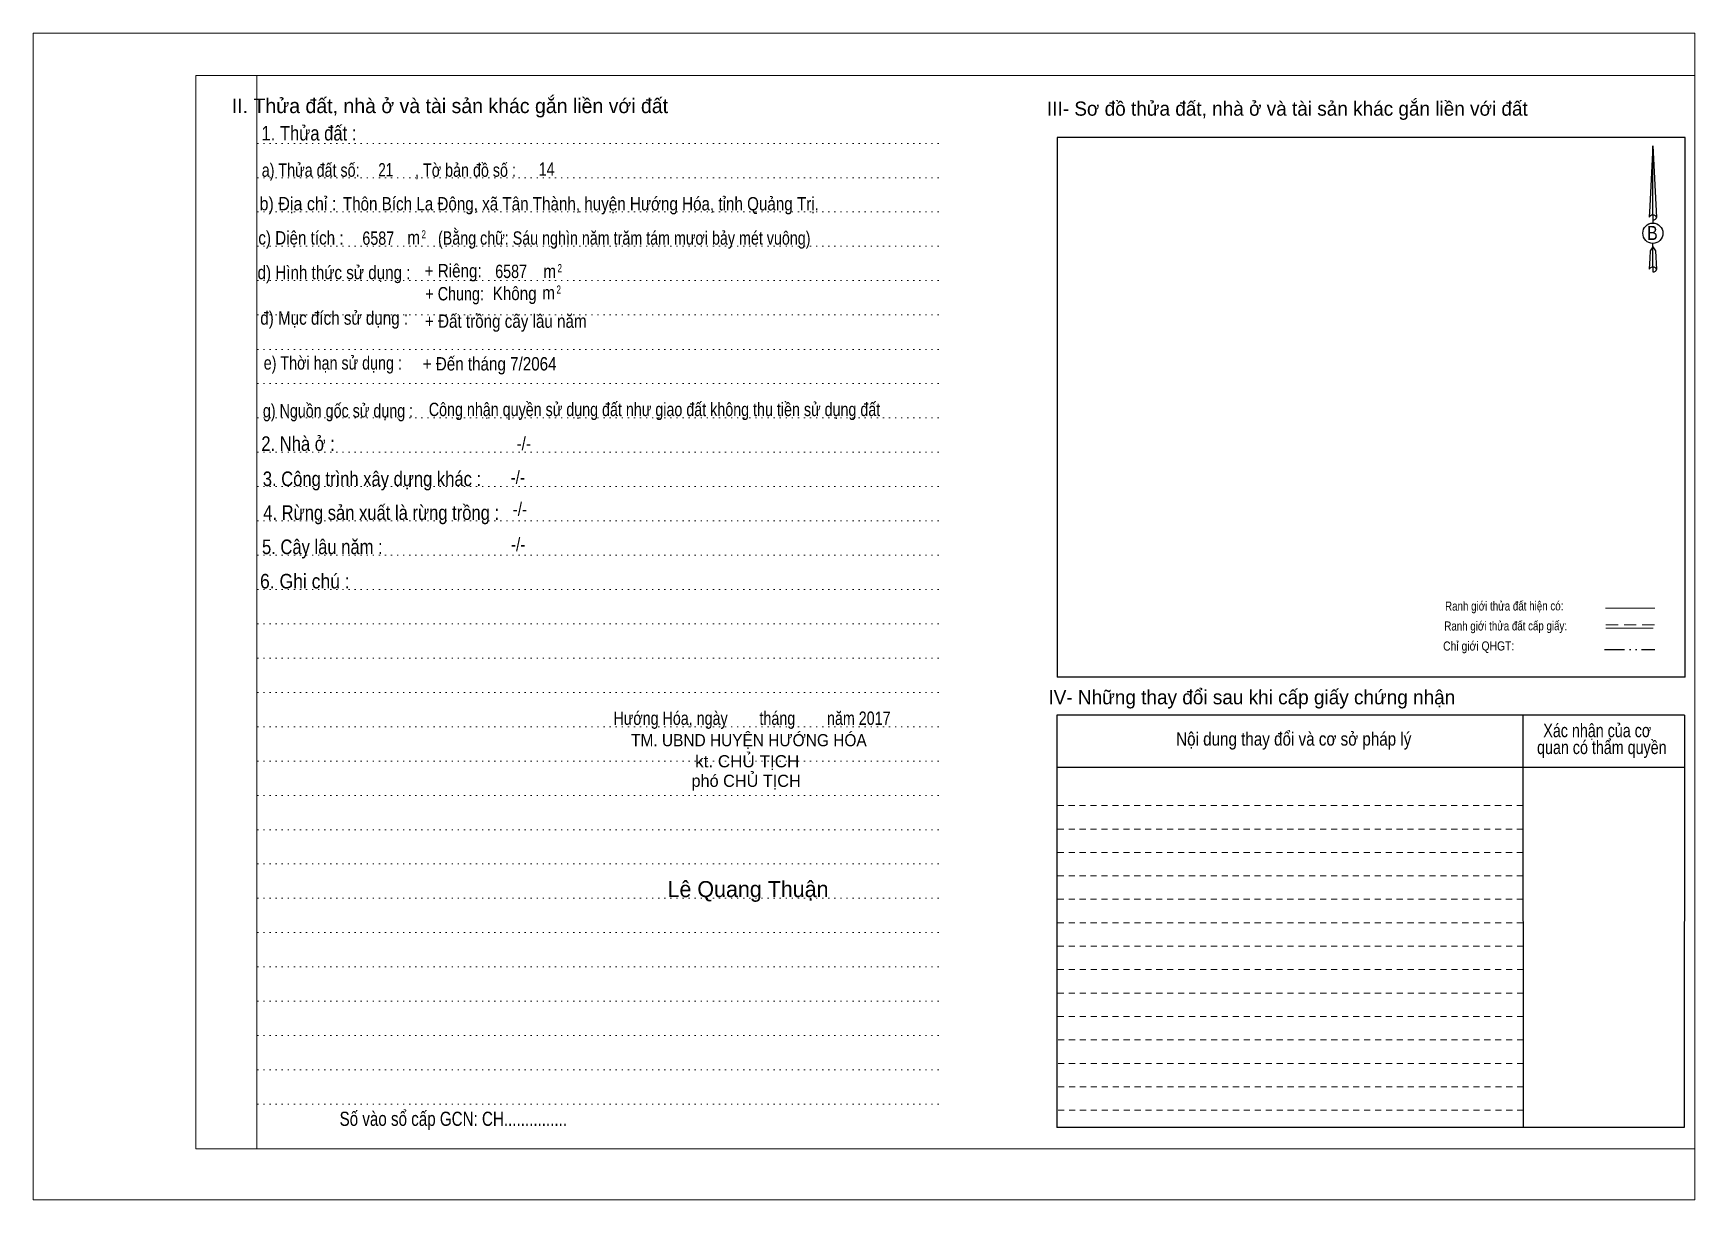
# Model space of a CAD drawing. Header units: metres. Extents: x 539170 to 542022, y 1835043 to 1836006.
# Drawn here: x 540029 to 540850, y 1835413 to 1835989 of the extents above; entities that cross this region are included whole.
import ezdxf
from ezdxf.enums import TextEntityAlignment as Align

# ---------------------------------------------------------------- set-up
doc = ezdxf.new("R2010")
doc.units = ezdxf.units.M
doc.header["$LTSCALE"] = 2
for name, pattern in [('DASH_DOUBLE_DOT', [9.2, 5, -1.2, 0.3, -1.2, 0.3, -1.2]), ('DOTTED', [1.5, 0.3, -1.2]), ('MEDIUM_DASHED', [4.5, 3, -1.5]), ('SHORT_DASHED', [2.7, 1.5, -1.2])]:
    doc.linetypes.add(name, pattern=pattern)
for name, color, linetype, lineweight in [('1', 7, 'DOTTED', 13), ('2', 7, 'SHORT_DASHED', 13), ('28', 7, 'Continuous', 25), ('5', 7, 'Continuous', 13), ('63', 7, 'Continuous', 13)]:
    doc.layers.add(name, color=color, linetype=linetype, lineweight=lineweight)
for name, color, linetype in [('18', 7, 'Continuous'), ('3', 7, 'Continuous'), ('4', 7, 'Continuous')]:
    doc.layers.add(name, color=color, linetype=linetype)

msp = doc.modelspace()

# ---------------------------------------------------------------- texts
at = {"layer": '18'}
for s, height, p in [('II. Thửa đất, nhà ở và tài sản khác gắn liền với đất', 7.201, (540235.195, 1835949.4)), ('phó CHỦ TỊCH', 6, (540381.515, 1835616.72)), ('Lê Quang Thuận', 7.92, (540382.465, 1835562.28))]:
    msp.add_text(s, height=height, dxfattribs=at).set_placement(p, align=Align.CENTER)
for s, height, width, p in [('1. Thửa đất :', 7.201, 0.85, (540165.545, 1835935.88)), ('a) Thửa đất số:              , Tờ bản đồ số : ', 6.601, 0.8, (540205.985, 1835917.96)), ('14', 6.6, 0.8, (540282.975, 1835918.44)), ('b) Địa chỉ : ', 6.601, 0.9, (540161.23, 1835901.4)), (' Thôn Bích La Đông, xã Tân Thành, huyện Hướng Hóa, tỉnh Quảng Trị.', 6.6, 0.85, (540298.84, 1835901.36)), ('c) Diện tích :                                                   ', 6.601, 0.85, (540214.77, 1835884.52)), ('2', 4, 0.75, (540222.255, 1835887.56)), ('(Bằng chữ: Sáu nghìn năm trăm tám mươi bảy mét vuông)', 6.6, 0.8, (540321.31, 1835884.44)), ('6587', 6.6, 0.8, (540199.79, 1835884.36)), (' m', 6.601, 0.85, (540216.265, 1835884.68)), ('+ Riêng: ', 6.601, 0.85, (540237.855, 1835868.28)), ('d) Hình thức sử dụng :', 6.601, 0.85, (540177.935, 1835867.4)), ('6587', 6.6, 0.8, (540265.43, 1835867.96)), (' m', 6.601, 0.85, (540283.465, 1835867.96)), ('2', 4, 0.75, (540289.455, 1835870.84)), ('       + Chung:', 6.601, 0.8, (540230.655, 1835856.92)), ('Không', 6.601, 0.85, (540267.175, 1835857.08)), (' m', 6.601, 0.85, (540282.905, 1835857.4)), ('2', 4, 0.75, (540288.935, 1835860.28)), ('đ) Mục đích sử dụng :', 6.601, 0.85, (540178.02, 1835844.92)), ('e) Thời hạn sử dụng :', 6.601, 0.8, (540177.345, 1835822.76)), ('+ Đến tháng 7/2064', 6.6, 0.85, (540254.815, 1835822.32)), ('g) Nguồn gốc sử dụng :', 6.601, 0.8, (540179.9, 1835799.16)), ('2. Nhà ở :', 7.201, 0.85, (540160.185, 1835782.6)), ('3. Công trình xây dựng khác :', 7.201, 0.85, (540196.68, 1835765.24)), ('4. Rừng sản xuất là rừng trồng :', 7.201, 0.85, (540201.225, 1835748.52)), ('5. Cây lâu năm :', 7.201, 0.85, (540172.17, 1835731.64)), ('6. Ghi chú :', 7.201, 0.9, (540163.545, 1835714.68)), ('Hướng Hóa, ngày        tháng        năm 2017', 6.6, 0.8, (540384.41, 1835647.32)), ('TM. UBND HUYỆN HƯỚNG HÓA', 6, 0.95, (540382.895, 1835636.76)), ('kt. CHỦ TỊCH', 6, 1.05, (540382.06, 1835626.36)), ('Số vào sổ cấp GCN: CH...............', 7, 0.8, (540236.87, 1835449.32))]:
    msp.add_text(s, height=height, dxfattribs=dict(at, width=width)).set_placement(p, align=Align.CENTER)
at = {"layer": '28'}
for s, height, width, p in [('B', 6.912, 0.85, (540829.22, 1835886.76)), ('-/-', 6.601, 0.85, (540271.665, 1835783)), ('-/-', 6.601, 0.85, (540268.705, 1835766.28)), ('-/-', 6.601, 0.85, (540269.745, 1835750.52)), ('-/-', 6.601, 0.85, (540268.905, 1835733.16)), ('Xác nhận của cơ', 6.601, 0.8, (540801.985, 1835641.24)), ('Nội dung thay đổi và cơ sở pháp lý', 6.601, 0.85, (540652.04, 1835637.08)), (' quan có thẩm quyền', 6.601, 0.8, (540803.255, 1835632.92))]:
    msp.add_text(s, height=height, dxfattribs=dict(at, width=width)).set_placement(p, align=Align.CENTER)
at = {"layer": '28', "width": 0.8}
msp.add_text('Ranh giới thửa đất hiện có:', height=4.513, rotation=0.135, dxfattribs=at).set_placement((540756.025, 1835703.79), align=Align.CENTER)
at = {"layer": '28'}
msp.add_text('IV- Những thay đổi sau khi cấp giấy chứng nhận', height=7.001, dxfattribs=at).set_placement((540631.34, 1835657.48), align=Align.CENTER)
at = {"layer": '3'}
for s, width, p in [('+ Đất trồng cây lâu năm', 0.85, (540262.795, 1835843.4)), ('Công nhận quyền sử dụng đất như giao đất không thu tiền sử dụng đất', 0.8, (540336.26, 1835799.8))]:
    msp.add_text(s, height=6.6, dxfattribs=dict(at, width=width)).set_placement(p, align=Align.CENTER)
at = {"layer": '4', "width": 0.75}
msp.add_text('21', height=6.6, dxfattribs=at).set_placement((540203.49, 1835918.12), align=Align.CENTER)
at = {"layer": '63'}
msp.add_text('III- Sơ đồ thửa đất, nhà ở và tài sản khác gắn liền với đất', height=7.001, dxfattribs=at).set_placement((540648.89, 1835948.12), align=Align.CENTER)
for s, width, p in [('Ranh giới thửa đất cấp giấy:', 0.8, (540756.755, 1835693.953)), ('Chỉ giới QHGT:', 0.85, (540743.415, 1835684.042))]:
    msp.add_text(s, height=4.493, rotation=0.135, dxfattribs=dict(at, width=width)).set_placement(p, align=Align.CENTER)

# ---------------------------------------------------------------- linework, layer by layer
at = {"layer": '1', "linetype": 'Continuous'}
for p, q in [((540109.75, 1835968.04), (540850.15, 1835968.04)), ((540109.75, 1835968.04), (540109.75, 1835438.04)), ((540850.15, 1835968.04), (540850.15, 1835433.64)), ((540109.75, 1835438.04), (540850.15, 1835438.04))]:
    msp.add_line(p, q, dxfattribs=at)
at = {"layer": '1'}
for p, q in [((540139.75, 1835968.04), (540139.75, 1835438.04)), ((540140.07, 1835934.44), (540478.23, 1835934.44)), ((540140.07, 1835917.48), (540478.23, 1835917.48)), ((540140.07, 1835900.6), (540478.23, 1835900.6)), ((540140.07, 1835883.64), (540478.23, 1835883.64)), ((540140.07, 1835866.68), (540478.23, 1835866.68)), ((540140.07, 1835849.72), (540478.23, 1835849.72)), ((540140.07, 1835832.76), (540478.23, 1835832.76)), ((540140.07, 1835815.88), (540478.23, 1835815.88)), ((540140.07, 1835798.92), (540478.23, 1835798.92)), ((540140.07, 1835781.96), (540478.23, 1835781.96)), ((540140.07, 1835765), (540478.23, 1835765)), ((540140.07, 1835748.12), (540478.23, 1835748.12)), ((540140.07, 1835731.16), (540478.23, 1835731.16)), ((540140.07, 1835714.2), (540478.23, 1835714.2)), ((540140.07, 1835697.24), (540478.23, 1835697.24)), ((540140.07, 1835680.28), (540478.23, 1835680.28)), ((540140.07, 1835663.32), (540478.23, 1835663.32)), ((540140.07, 1835646.44), (540478.23, 1835646.44)), ((540140.07, 1835629.48), (540478.23, 1835629.48)), ((540140.07, 1835612.52), (540478.23, 1835612.52)), ((540140.07, 1835595.56), (540478.23, 1835595.56)), ((540140.07, 1835578.68), (540478.23, 1835578.68)), ((540140.07, 1835561.72), (540478.23, 1835561.72)), ((540140.07, 1835544.76), (540478.23, 1835544.76)), ((540140.07, 1835527.8), (540478.23, 1835527.8)), ((540140.07, 1835510.84), (540478.23, 1835510.84)), ((540140.07, 1835493.96), (540478.23, 1835493.96)), ((540140.07, 1835477), (540478.23, 1835477)), ((540140.07, 1835460.04), (540478.23, 1835460.04))]:
    msp.add_line(p, q, dxfattribs=at)
at = {"layer": '1', "linetype": 'Continuous'}
for points in [[(540029.35, 1835412.84), (540850.15, 1835412.84), (540850.15, 1835988.84), (540029.35, 1835988.84)], [(540139.75, 1835968.04), (540850.15, 1835968.04), (540850.15, 1835438.04), (540139.75, 1835438.04)]]:
    msp.add_lwpolyline(points, close=True, dxfattribs=at)
at = {"layer": '2'}
for p, q in [((540765.27, 1835595.88), (540534.95, 1835595.88)), ((540765.27, 1835584.36), (540534.95, 1835584.36)), ((540765.27, 1835572.76), (540534.95, 1835572.76)), ((540765.27, 1835561.24), (540534.95, 1835561.24)), ((540765.31, 1835549.64), (540534.95, 1835549.64)), ((540765.35, 1835538.04), (540534.95, 1835538.04)), ((540765.35, 1835526.52), (540534.95, 1835526.52)), ((540765.35, 1835514.92), (540534.95, 1835514.92)), ((540765.35, 1835503.32), (540534.95, 1835503.32)), ((540765.39, 1835491.8), (540534.95, 1835491.8)), ((540765.39, 1835480.2), (540534.95, 1835480.2)), ((540765.43, 1835468.68), (540534.95, 1835468.68)), ((540765.43, 1835457.08), (540534.95, 1835457.08))]:
    msp.add_line(p, q, dxfattribs=at)
at = {"layer": '28'}
for p, q in [((540845.35, 1835937.4), (540535.23, 1835937.4)), ((540829.39, 1835933.24), (540831.27, 1835897.88)), ((540829.39, 1835933.24), (540831.27, 1835897.88)), ((540829.39, 1835933.24), (540831.27, 1835897.88)), ((540827.87, 1835903.4), (540827.59, 1835897.96)), ((540829.39, 1835899.08), (540829.39, 1835897.72)), ((540829.39, 1835897.72), (540829.39, 1835896.68)), ((540829.39, 1835896.68), (540829.39, 1835895.32)), ((540829.39, 1835896.68), (540829.39, 1835895.32)), ((540829.39, 1835896.68), (540829.39, 1835895.32)), ((540831.27, 1835897.88), (540831.27, 1835897.96)), ((540829.39, 1835883.4), (540829.39, 1835885)), ((540829.39, 1835883.4), (540829.39, 1835885)), ((540829.39, 1835883.4), (540829.39, 1835885)), ((540829.39, 1835883.4), (540830.79, 1835881.48)), ((540829.39, 1835883.4), (540830.79, 1835881.48)), ((540829.39, 1835883.4), (540830.79, 1835881.48)), ((540830.79, 1835881.48), (540831.27, 1835872.2)), ((540830.79, 1835881.48), (540831.27, 1835872.2)), ((540830.79, 1835881.48), (540831.27, 1835872.2)), ((540829.39, 1835873.4), (540829.39, 1835872.04)), ((540829.39, 1835872.04), (540829.39, 1835871)), ((540831.27, 1835872.2), (540831.27, 1835872.28)), ((540765.27, 1835652.04), (540765.43, 1835448.52)), ((540845.03, 1835652.04), (540844.87, 1835448.52)), ((540844.99, 1835626.2), (540534.95, 1835626.2)), ((540844.87, 1835448.52), (540534.95, 1835448.52))]:
    msp.add_line(p, q, dxfattribs=at)
at = {"layer": '28', "lineweight": 13}
msp.add_line((540806.07, 1835704.92), (540830.43, 1835704.92), dxfattribs=at)
at = {"layer": '28', "linetype": 'MEDIUM_DASHED', "lineweight": 13}
msp.add_line((540806.23, 1835696.76), (540830.23, 1835696.76), dxfattribs=at)
at = {"layer": '28', "linetype": 'SHORT_DASHED', "lineweight": 13}
msp.add_line((540765.23, 1835607.48), (540534.95, 1835607.48), dxfattribs=at)
at = {"layer": '28'}
for points in [[(540829.39, 1835899.08), (540829.39, 1835933.24), (540827.87, 1835903.4)], [(540829.39, 1835873.4), (540829.39, 1835883.4), (540828.07, 1835881.48), (540827.87, 1835877.72), (540827.59, 1835872.28)], [(540845.03, 1835652.04), (540534.95, 1835652.04), (540534.95, 1835448.52)]]:
    msp.add_lwpolyline(points, dxfattribs=at)
msp.add_ellipse((540829.454, 1835890.079), major_axis=(0, 5.032), ratio=0.983453, dxfattribs=at)
for centre, start_param, end_param in [((540829.456, 1835897.833), 1.5707963, 3.074452), ((540829.456, 1835897.833), 0.0671406, 1.5707963), ((540829.456, 1835897.833), 4.712389, 6.2831853), ((540829.456, 1835872.151), 2.4910694, 3.0742784), ((540829.456, 1835872.151), 1.5707963, 2.4910694), ((540829.456, 1835872.151), 0.0671406, 1.5707963), ((540829.456, 1835872.151), 4.712389, 6.2831853)]:
    msp.add_ellipse(centre, major_axis=(1.814, 0), ratio=0.655448, start_param=start_param, end_param=end_param, dxfattribs=at)
at = {"layer": '5', "linetype": 'DOTTED'}
msp.add_line((540139.75, 1835968.04), (540139.75, 1835438.04), dxfattribs=at)
at = {"layer": '63', "lineweight": 25}
for p, q in [((540535.23, 1835937.4), (540535.23, 1835670.84)), ((540845.35, 1835670.84), (540845.35, 1835937.4)), ((540845.35, 1835670.84), (540535.23, 1835670.84))]:
    msp.add_line(p, q, dxfattribs=at)
at = {"layer": '63'}
msp.add_line((540806.23, 1835695), (540829.67, 1835695), dxfattribs=at)
msp.add_line((540806.23, 1835695), (540829.67, 1835695), dxfattribs=at)
at = {"layer": '63', "linetype": 'DASH_DOUBLE_DOT', "lineweight": 25}
msp.add_line((540805.51, 1835684.56), (540830.47, 1835684.56), dxfattribs=at)

msp.set_redraw_order([(e.dxf.handle, doc.entitydb.next_handle()) for e in msp.query("TEXT MTEXT ATTDEF DIMENSION ARC_DIMENSION")])  # texts and dimensions are drawn at this point

doc.saveas('drawing.dxf')
